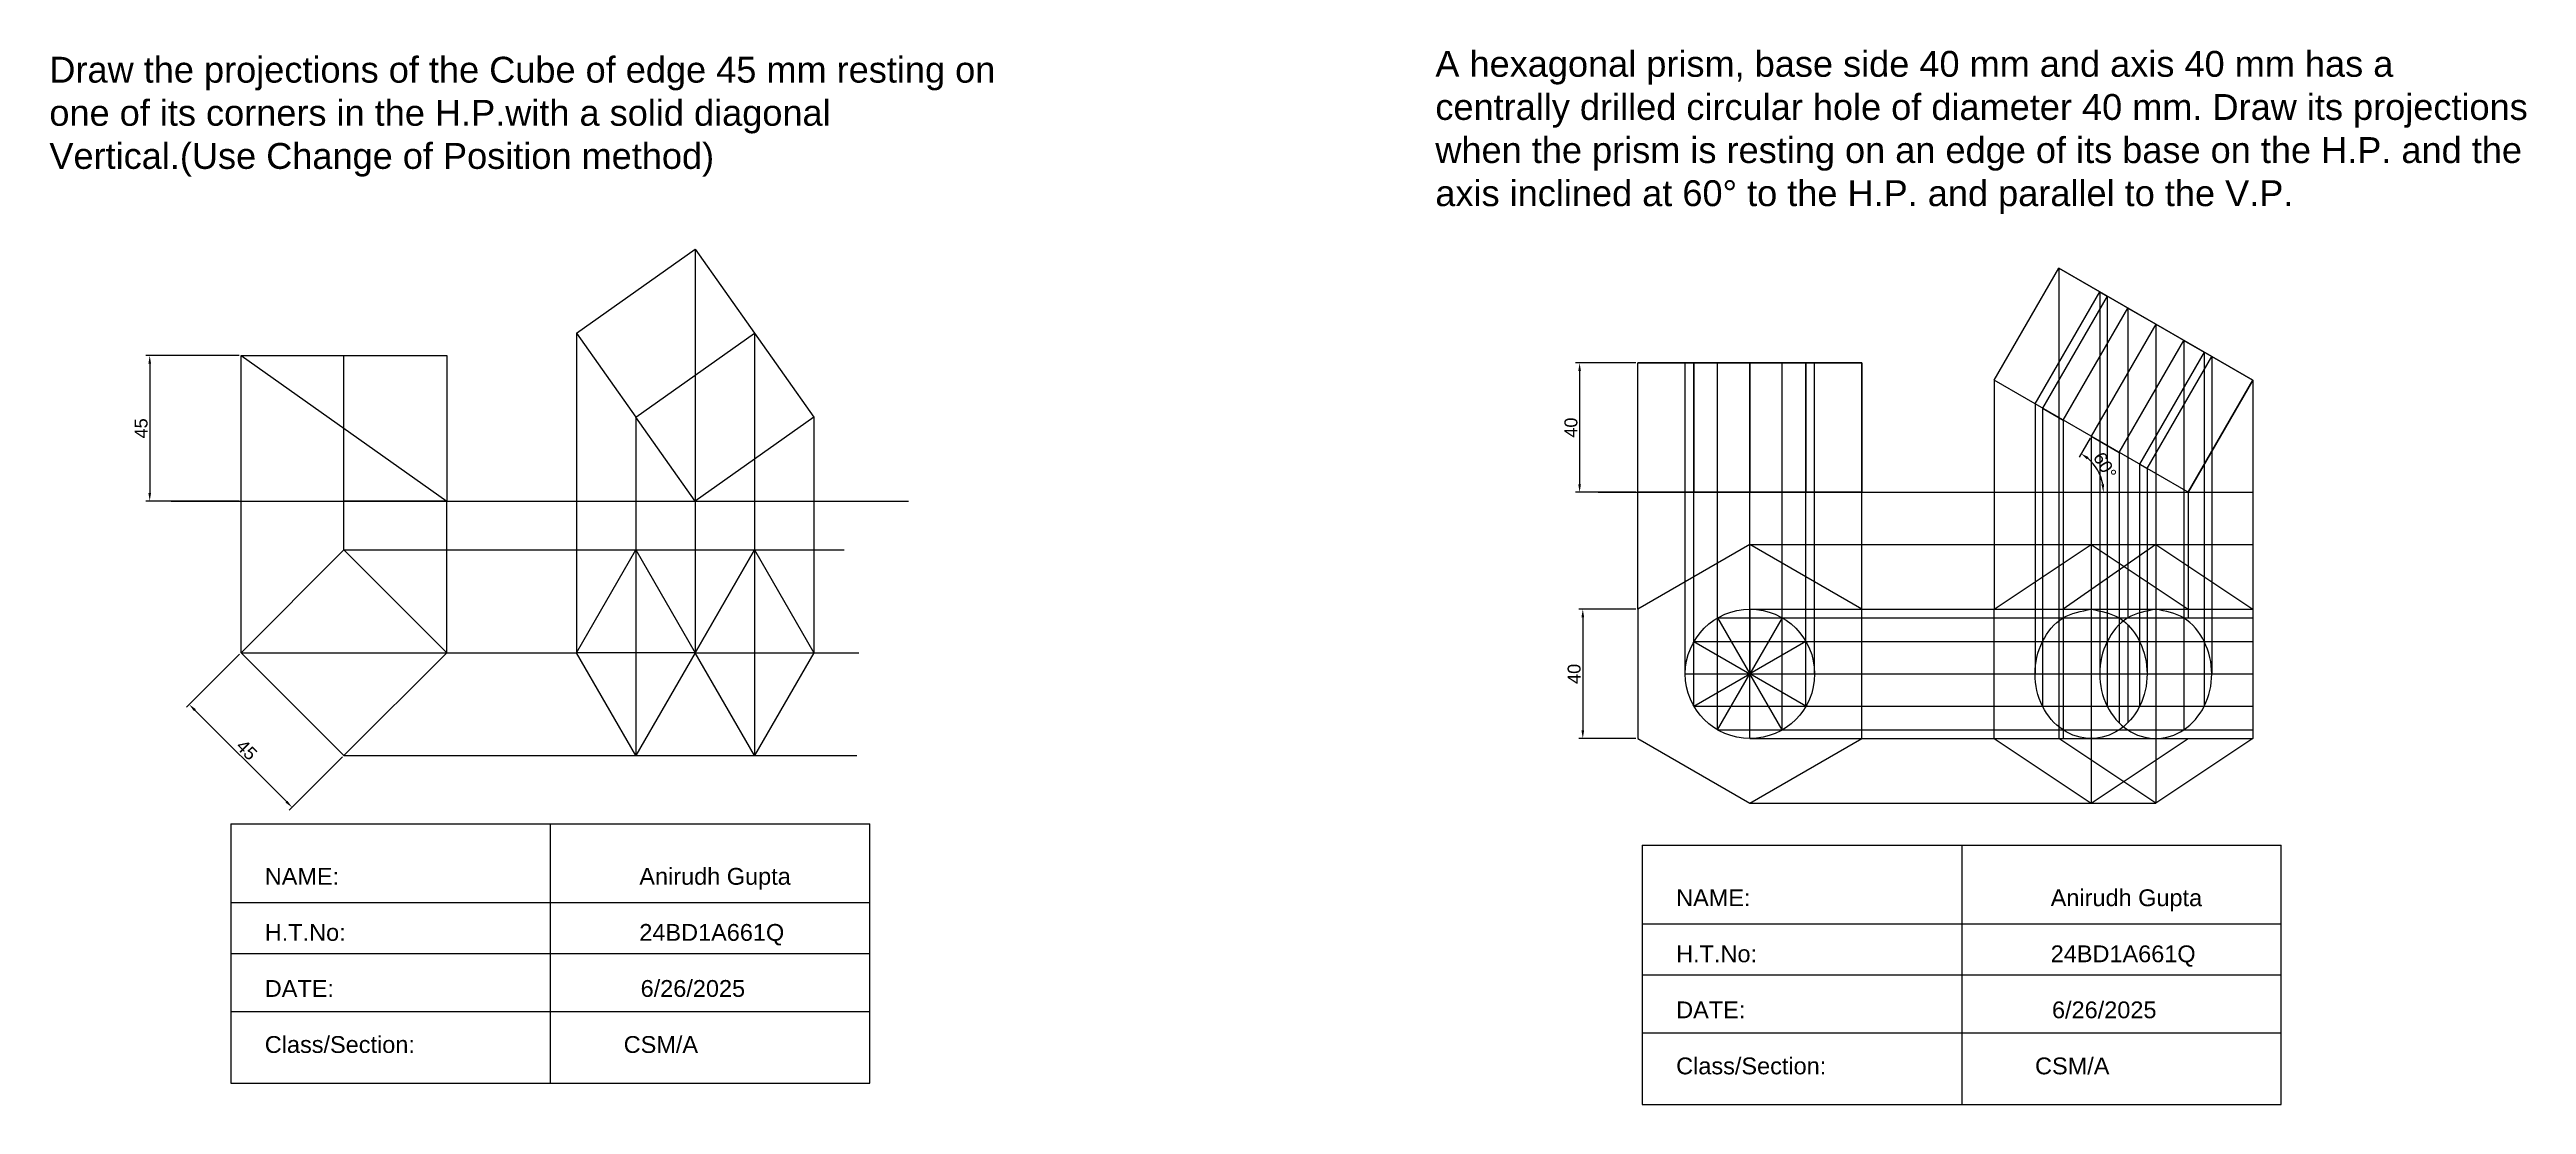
# Model space of a CAD drawing. Header units: millimetres. Extents: x 101 to 4033, y 95 to 509.
# Drawn here: x 3267 to 4033, y 170 to 496 of the extents above; entities that cross this region are included whole.
import ezdxf

# ---------------------------------------------------------------- set-up
doc = ezdxf.new("R2010")
doc.units = ezdxf.units.MM
doc.header["$MEASUREMENT"] = 0
doc.styles.get("Standard").update_dxf_attribs({"font": 'arial.ttf'})
doc.dimstyles.new('ISO-25', dxfattribs={"dimtxt": 4, "dimasz": 2.5, "dimexe": 1.25, "dimexo": 0.625, "dimtad": 1, "dimdec": 0, "dimtxsty": 'Standard', "dimcen": 2.5, "dimclrd": 1, "dimclre": 4, "dimadec": 0, "dimazin": 0, "dimtfac": 1, "dimtdec": 0, "dimtmove": 0, "dimatfit": 3, "dimfxl": 1, "dimarcsym": 0})

msp = doc.modelspace()

# ---------------------------------------------------------------- texts
at = {"attachment_point": 1}
for s, width, heights, insert, char_height in [('Draw the projections of the Cube of edge 45 mm resting on one of its corners in the H.P.with a solid diagonal Vertical.(Use Change of Position method)', 295.4176, [0], (3267.14, 493.95), 8), ('A hexagonal prism, base side 40 mm and axis 40 mm has a centrally drilled circular hole of diameter 40 mm. Draw its projections when the prism is resting on an edge of its base on the H.P. and the axis inclined at 60° to the H.P. and parallel to the V.P. ', 339.7177, [51.42], (3695.79, 495.76), 8), ('NAME:                                              Anirudh Gupta\\P\\PH.T.No:                                             24BD1A661Q\\P\\PDATE:                                               6/26/2025\\P\\PClass/Section:                                CSM/A', 175.8995, [0], (3333.76, 243.06), 5.2), ('NAME:                                              Anirudh Gupta\\P\\PH.T.No:                                             24BD1A661Q\\P\\PDATE:                                               6/26/2025\\P\\PClass/Section:                                CSM/A', 175.8995, [0], (3770.26, 236.44), 5.2)]:
    msp.add_mtext_dynamic_manual_height_columns(s, width=width, gutter_width=12.5, heights=heights, dxfattribs=dict(at, insert=insert, char_height=char_height))

# ---------------------------------------------------------------- blocks, each defined once
blk = doc.blocks.new('*D66')
at = {"color": 4, "lineweight": -2, "transparency": 16777216}
for p, q in [((3325.98, 309.2), (3309.51, 292.74)), ((3357.8, 277.38), (3341.33, 260.92))]:
    blk.add_line(p, q, dxfattribs=at)
at = {"color": 1, "lineweight": -2, "transparency": 16777216}
blk.add_line((3312.17, 291.85), (3340.45, 263.57), dxfattribs=at)
at = {"color": 1, "transparency": 16777216}
for points in [[(3312.46, 292.15), (3311.87, 291.56), (3310.4, 293.62)], [(3340.74, 263.86), (3340.16, 263.27), (3342.22, 261.8)]]:
    blk.add_solid(points, dxfattribs=at)
at = {"layer": 'Defpoints', "color": 0, "transparency": 16777216}
for p in [(3326.42, 309.64), (3358.24, 277.82), (3342.22, 261.8)]:
    blk.add_point(p, dxfattribs=at)
at = {"color": 0, "transparency": 16777216, "insert": (3328.19, 279.59), "char_height": 4, "attachment_point": 5, "rotation": 315}
blk.add_mtext('45', dxfattribs=at)
blk = doc.blocks.new('*D67')
at = {"color": 4, "lineweight": -2, "transparency": 16777216}
for p, q in [((3325.79, 401.52), (3296.93, 401.52)), ((3325.79, 356.52), (3296.93, 356.52))]:
    blk.add_line(p, q, dxfattribs=at)
at = {"color": 1, "lineweight": -2, "transparency": 16777216}
blk.add_line((3298.18, 399.02), (3298.18, 359.02), dxfattribs=at)
at = {"color": 1, "transparency": 16777216}
for points in [[(3297.76, 399.02), (3298.59, 399.02), (3298.18, 401.52)], [(3297.76, 359.02), (3298.59, 359.02), (3298.18, 356.52)]]:
    blk.add_solid(points, dxfattribs=at)
at = {"layer": 'Defpoints', "color": 0, "transparency": 16777216}
for p in [(3326.42, 401.52), (3298.18, 356.52), (3326.42, 356.52)]:
    blk.add_point(p, dxfattribs=at)
at = {"color": 0, "transparency": 16777216, "insert": (3295.52, 379.02), "char_height": 4, "attachment_point": 5, "rotation": 90}
blk.add_mtext('45', dxfattribs=at)
blk = doc.blocks.new('*D68')
at = {"color": 4, "lineweight": -2, "transparency": 16777216}
for p, q in [((3757.82, 399.25), (3739.15, 399.25)), ((3757.82, 359.25), (3739.15, 359.25))]:
    blk.add_line(p, q, dxfattribs=at)
at = {"color": 1, "lineweight": -2, "transparency": 16777216}
blk.add_line((3740.4, 396.75), (3740.4, 361.75), dxfattribs=at)
at = {"color": 1, "transparency": 16777216}
for points in [[(3739.99, 396.75), (3740.82, 396.75), (3740.4, 399.25)], [(3739.99, 361.75), (3740.82, 361.75), (3740.4, 359.25)]]:
    blk.add_solid(points, dxfattribs=at)
at = {"layer": 'Defpoints', "color": 0, "transparency": 16777216}
for p in [(3758.45, 399.25), (3740.4, 359.25), (3758.45, 359.25)]:
    blk.add_point(p, dxfattribs=at)
at = {"color": 0, "transparency": 16777216, "insert": (3737.74, 379.25), "char_height": 4, "attachment_point": 5, "rotation": 90}
blk.add_mtext('40', dxfattribs=at)
blk = doc.blocks.new('*D69')
at = {"color": 4, "lineweight": -2, "transparency": 16777216}
blk.add_line((3898.27, 376.03), (3894.87, 370.14), dxfattribs=at)
at = {"color": 1, "lineweight": -2, "transparency": 16777216}
blk.add_arc((3888.58, 359.25), 13.83, 10.37271, 49.62729, dxfattribs=at)
at = {"color": 1, "transparency": 16777216}
for points in [[(3897.3, 369.44), (3897.78, 370.13), (3895.5, 371.23)], [(3902.6, 361.78), (3901.77, 361.7), (3902.41, 359.25)]]:
    blk.add_solid(points, dxfattribs=at)
at = {"layer": 'Defpoints', "color": 0, "transparency": 16777216}
for p in [(3918.58, 411.21), (3898.58, 376.57), (3901.58, 363.98), (3746.15, 359.25), (3948.58, 359.25)]:
    blk.add_point(p, dxfattribs=at)
at = {"color": 0, "transparency": 16777216, "insert": (3902.87, 367.5), "char_height": 4, "attachment_point": 5, "rotation": 300}
blk.add_mtext('60°', dxfattribs=at)
blk = doc.blocks.new('*D70')
at = {"color": 4, "lineweight": -2, "transparency": 16777216}
for p, q in [((3757.82, 323.08), (3740.14, 323.08)), ((3757.82, 283.08), (3740.14, 283.08))]:
    blk.add_line(p, q, dxfattribs=at)
at = {"color": 1, "lineweight": -2, "transparency": 16777216}
blk.add_line((3741.39, 320.58), (3741.39, 285.58), dxfattribs=at)
at = {"color": 1, "transparency": 16777216}
for points in [[(3740.97, 320.58), (3741.81, 320.58), (3741.39, 323.08)], [(3740.97, 285.58), (3741.81, 285.58), (3741.39, 283.08)]]:
    blk.add_solid(points, dxfattribs=at)
at = {"layer": 'Defpoints', "color": 0, "transparency": 16777216}
for p in [(3758.45, 323.08), (3741.39, 283.08), (3758.45, 283.08)]:
    blk.add_point(p, dxfattribs=at)
at = {"color": 0, "transparency": 16777216, "insert": (3738.72, 303.08), "char_height": 4, "attachment_point": 5, "rotation": 90}
blk.add_mtext('40', dxfattribs=at)

# ---------------------------------------------------------------- dimensions: what is measured, and where the dimension line sits
dim = msp.add_angular_dim_2l(base=(3901.58, 363.98), line1=((3746.15, 359.25), (3948.58, 359.25)), line2=((3918.58, 411.21), (3898.58, 376.57)), dimstyle='ISO-25', override={"dimscale": 0})
dim.commit()
dim.dimension.update_dxf_attribs({"geometry": '*D69', "text_midpoint": (3902.87, 367.5)})
for base, p1, p2, picture, middle in [((3298.18, 356.52), (3326.42, 401.52), (3326.42, 356.52), '*D67', (3295.52, 379.02)), ((3740.4, 359.25), (3758.45, 399.25), (3758.45, 359.25), '*D68', (3737.74, 379.25)), ((3741.39, 283.08), (3758.45, 323.08), (3758.45, 283.08), '*D70', (3738.72, 303.08))]:
    dim = msp.add_linear_dim(base=base, p1=p1, p2=p2, angle=90, dimstyle='ISO-25')
    dim.commit()
    dim.dimension.update_dxf_attribs({"geometry": picture, "text_midpoint": middle})
dim = msp.add_aligned_dim(p1=(3326.42, 309.64), p2=(3358.24, 277.82), distance=-22.66, dimstyle='ISO-25')
dim.commit()
dim.dimension.update_dxf_attribs({"geometry": '*D66', "text_midpoint": (3328.19, 279.59)})

# ---------------------------------------------------------------- linework, layer by layer
for p, q in [((3430.14, 408.51), (3466.91, 434.46)), ((3466.91, 434.46), (3503.61, 382.47)), ((3466.91, 434.46), (3466.91, 309.64)), ((3868.58, 393.89), (3888.58, 428.53)), ((3868.58, 393.89), (3888.58, 428.53)), ((3948.58, 393.89), (3888.58, 428.53)), ((3888.58, 428.53), (3948.58, 393.89)), ((3888.58, 428.53), (3888.58, 323.08)), ((3881.26, 386.57), (3901.26, 421.21)), ((3903.58, 419.87), (3883.58, 385.23)), ((3889.92, 381.57), (3909.92, 416.21)), ((3901.26, 421.21), (3903.58, 419.87)), ((3901.26, 421.21), (3901.26, 303.08)), ((3903.58, 419.87), (3903.58, 293.08)), ((3909.92, 416.21), (3918.58, 411.21)), ((3909.92, 416.21), (3909.92, 320.4)), ((3430.14, 408.51), (3430.14, 408.51)), ((3430.14, 408.51), (3448.5, 382.51)), ((3430.14, 408.51), (3430.14, 356.52)), ((3448.5, 382.51), (3485.26, 408.46)), ((3485.26, 408.46), (3485.26, 277.82)), ((3918.58, 411.21), (3898.58, 376.57)), ((3907.24, 371.57), (3927.24, 406.21)), ((3918.58, 411.21), (3918.58, 263.08)), ((3927.24, 406.21), (3933.58, 402.55)), ((3927.24, 406.21), (3927.24, 285.76)), ((3326.42, 356.52), (3326.42, 401.52)), ((3326.42, 401.52), (3390.06, 401.52)), ((3326.42, 401.52), (3390.06, 356.52)), ((3358.24, 356.52), (3358.24, 401.52)), ((3390.06, 401.52), (3390.06, 356.52)), ((3758.45, 359.25), (3758.45, 399.25)), ((3827.73, 399.25), (3758.45, 399.25)), ((3758.45, 359.25), (3758.45, 399.25)), ((3758.45, 399.25), (3827.73, 399.25)), ((3773.09, 303.08), (3773.09, 399.25)), ((3773.09, 359.25), (3773.09, 399.25)), ((3773.09, 399.25), (3775.77, 399.25)), ((3775.77, 293.08), (3775.77, 399.25)), ((3775.77, 399.25), (3775.77, 359.25)), ((3783.09, 320.4), (3783.09, 399.25)), ((3783.09, 359.25), (3783.09, 399.25)), ((3783.09, 399.25), (3793.09, 399.25)), ((3793.09, 303.08), (3793.09, 399.25)), ((3793.09, 399.25), (3793.09, 359.25)), ((3803.09, 285.76), (3803.09, 399.25)), ((3803.09, 359.25), (3803.09, 399.25)), ((3803.09, 399.25), (3810.41, 399.25)), ((3810.41, 293.08), (3810.41, 399.25)), ((3810.41, 399.25), (3810.41, 359.25)), ((3813.09, 303.08), (3813.09, 399.25)), ((3813.09, 359.25), (3813.09, 399.25)), ((3813.09, 399.25), (3827.73, 399.25)), ((3827.73, 359.25), (3827.73, 399.25)), ((3827.73, 399.25), (3827.73, 359.25)), ((3933.58, 402.55), (3913.58, 367.91)), ((3915.9, 366.57), (3935.9, 401.21)), ((3933.58, 402.55), (3933.58, 293.08)), ((3935.9, 401.21), (3948.58, 393.89)), ((3935.9, 401.21), (3935.9, 303.08)), ((3928.58, 359.25), (3868.58, 393.89)), ((3868.58, 393.89), (3868.58, 323.08)), ((3928.58, 359.25), (3948.58, 393.89)), ((3948.58, 393.89), (3928.58, 359.25)), ((3948.58, 393.89), (3948.58, 323.08)), ((3881.26, 386.57), (3881.26, 303.08)), ((3883.58, 385.23), (3889.92, 381.57)), ((3883.58, 385.23), (3883.58, 293.08)), ((3466.85, 356.52), (3448.5, 382.51)), ((3448.5, 382.51), (3448.5, 356.52)), ((3503.61, 382.47), (3466.85, 356.52)), ((3503.61, 382.47), (3503.61, 309.64)), ((3889.92, 381.57), (3889.92, 283.08)), ((3898.58, 376.57), (3907.24, 371.57)), ((3898.58, 376.57), (3898.58, 263.08)), ((3907.24, 371.57), (3907.24, 287.95)), ((3913.58, 367.91), (3915.9, 366.57)), ((3913.58, 367.91), (3913.58, 293.08)), ((3915.9, 366.57), (3915.9, 303.07)), ((3304.79, 356.52), (3532.88, 356.52)), ((3326.42, 309.64), (3326.42, 356.52)), ((3326.42, 356.52), (3326.42, 356.52)), ((3326.42, 356.52), (3358.24, 356.52)), ((3358.24, 341.46), (3358.24, 356.52)), ((3390.06, 356.52), (3358.24, 356.52)), ((3390.06, 309.64), (3390.06, 356.52)), ((3430.14, 356.52), (3430.14, 309.64)), ((3448.5, 356.52), (3448.5, 277.82)), ((3466.85, 356.52), (3466.85, 309.64)), ((3746.15, 359.25), (3948.58, 359.25)), ((3758.45, 323.08), (3758.45, 359.25)), ((3827.73, 359.25), (3758.45, 359.25)), ((3775.77, 359.25), (3783.09, 359.25)), ((3793.09, 359.25), (3803.09, 359.25)), ((3810.41, 359.25), (3813.09, 359.25)), ((3827.73, 323.08), (3827.73, 359.25)), ((3928.58, 359.25), (3928.58, 320.4)), ((3326.42, 309.64), (3358.24, 341.46)), ((3358.24, 341.46), (3390.06, 309.64)), ((3358.24, 341.46), (3448.5, 341.46)), ((3448.5, 341.46), (3466.85, 309.64)), ((3485.26, 341.46), (3512.93, 341.46)), ((3793.09, 343.08), (3898.58, 343.08)), ((3898.58, 343.08), (3928.58, 323.08)), ((3918.58, 343.08), (3948.58, 343.08)), ((3793.09, 323.08), (3793.09, 303.08)), ((3793.09, 323.08), (3868.58, 323.08)), ((3888.58, 323.08), (3948.58, 323.08)), ((3783.09, 320.4), (3793.09, 303.08)), ((3783.09, 285.76), (3783.09, 320.4)), ((3783.09, 320.4), (3948.58, 320.4)), ((3803.09, 320.4), (3793.09, 303.08)), ((3909.92, 318.28), (3909.92, 287.95)), ((3358.24, 277.82), (3326.42, 309.64)), ((3326.42, 309.64), (3430.14, 309.64)), ((3390.06, 309.64), (3358.24, 277.82)), ((3466.85, 309.64), (3448.5, 277.82)), ((3466.85, 309.64), (3517.53, 309.64)), ((3775.77, 313.08), (3793.09, 303.08)), ((3775.77, 313.08), (3948.58, 313.08)), ((3810.41, 313.08), (3793.09, 303.08)), ((3773.09, 303.08), (3793.09, 303.08)), ((3775.77, 293.08), (3793.09, 303.08)), ((3783.09, 285.76), (3793.09, 303.08)), ((3793.09, 283.08), (3793.09, 303.08)), ((3803.09, 285.76), (3793.09, 303.08)), ((3810.41, 293.08), (3793.09, 303.08)), ((3793.09, 303.08), (3813.09, 303.08)), ((3813.09, 303.08), (3948.58, 303.08)), ((3775.77, 293.08), (3948.58, 293.08)), ((3783.09, 285.76), (3948.58, 285.76)), ((3358.24, 277.82), (3448.5, 277.82)), ((3485.26, 277.82), (3516.87, 277.82)), ((3793.09, 283.08), (3868.58, 283.08)), ((3888.58, 283.08), (3948.58, 283.08)), ((3898.58, 263.08), (3928.58, 283.08)), ((3793.09, 263.08), (3898.58, 263.08)), ((3323.23, 256.71), (3323.23, 176.52)), ((3323.23, 256.71), (3520.9, 256.71)), ((3422.07, 256.71), (3422.07, 176.52)), ((3520.9, 176.52), (3520.9, 256.71)), ((3759.73, 250.09), (3759.73, 169.91)), ((3759.73, 250.09), (3957.4, 250.09)), ((3858.57, 250.09), (3858.57, 169.91)), ((3957.4, 169.91), (3957.4, 250.09)), ((3323.23, 232.35), (3520.9, 232.35)), ((3759.73, 225.74), (3957.4, 225.74)), ((3323.23, 216.62), (3520.9, 216.62)), ((3759.73, 210), (3957.4, 210)), ((3323.23, 198.63), (3520.9, 198.63)), ((3759.73, 192.01), (3957.4, 192.01)), ((3323.23, 176.52), (3520.9, 176.52)), ((3759.73, 169.91), (3957.4, 169.91))]:
    msp.add_line(p, q)
at = {"color": 40, "true_color": 0xf8d731}
for p, q in [((3430.14, 309.64), (3448.5, 341.46)), ((3430.14, 309.64), (3448.5, 341.46)), ((3448.5, 341.46), (3485.26, 341.46)), ((3466.85, 309.64), (3485.26, 341.46)), ((3485.26, 341.46), (3466.85, 309.64)), ((3485.26, 341.46), (3503.61, 309.64)), ((3868.58, 323.08), (3898.58, 343.08)), ((3918.58, 343.08), (3889.92, 323.08)), ((3898.58, 343.08), (3918.58, 343.08)), ((3918.58, 343.08), (3948.58, 323.08)), ((3868.58, 283.08), (3868.58, 323.08)), ((3868.58, 323.08), (3888.58, 323.08)), ((3888.58, 323.08), (3888.58, 283.08)), ((3948.58, 323.08), (3948.58, 283.08)), ((3448.5, 277.82), (3430.14, 309.64)), ((3466.85, 309.64), (3430.14, 309.64)), ((3485.26, 277.82), (3466.85, 309.64)), ((3485.26, 277.82), (3466.85, 309.64)), ((3503.61, 309.64), (3485.26, 277.82)), ((3448.5, 277.82), (3485.26, 277.82)), ((3868.58, 283.08), (3898.58, 263.08)), ((3868.58, 283.08), (3889.92, 283.08)), ((3918.58, 263.08), (3888.58, 283.08)), ((3948.58, 283.08), (3918.58, 263.08)), ((3898.58, 263.08), (3918.58, 263.08))]:
    msp.add_line(p, q, dxfattribs=at)
msp.add_lwpolyline([(3827.73, 323.08), (3793.09, 343.08), (3758.45, 323.08), (3758.45, 283.08), (3793.09, 263.08), (3827.73, 283.08)], close=True)
msp.add_circle((3793.09, 303.08), 20)
at = {"color": 7, "true_color": 0xffffff}
for points, knots in [([(3908.58, 286.74), (3908.15, 286.39), (3905.25, 284.25), (3898.58, 282.08), (3889.21, 285.13), (3882.76, 292.91), (3880.49, 303.1), (3882.76, 313.16), (3889.21, 321.31), (3895.53, 322.5), (3898.58, 323.08)], [47.31895, 47.31895, 47.31895, 47.31895, 48.96496, 58.030261, 67.095562, 76.779684, 87.045391, 97.311099, 106.995221, 116.060522, 116.060522, 116.060522, 116.060522]), ([(3898.58, 323.08), (3901.64, 322.5), (3905.25, 321.82), (3908.15, 319.81), (3908.58, 319.47)], [0, 0, 0, 0, 9.065301, 10.711312, 10.711312, 10.711312, 10.711312]), ([(3913.58, 313.08), (3913.58, 313.08), (3913.58, 313.08), (3913.58, 313.08), (3913.58, 313.08)], [18.74942210782, 18.74942210782, 18.74942210782, 18.74942210782, 18.749422629993, 18.749423162699, 18.749423162699, 18.749423162699, 18.749423162699]), ([(3913.99, 293.95), (3913.86, 293.65), (3913.73, 293.36), (3913.58, 293.08), (3913.58, 293.08)], [38.33034, 38.33034, 38.33034, 38.33034, 39.2808383, 39.2808389, 39.2808389, 39.2808389, 39.2808389])]:
    msp.add_open_spline(points, degree=3, knots=knots, dxfattribs=at)
at = {"color": 40, "true_color": 0xf8d731}
msp.add_spline([(3918.58, 323.08), (3927.24, 320.4), (3933.58, 313.08), (3935.9, 303.08), (3933.58, 293.08), (3927.24, 285.76), (3918.58, 283.08), (3909.92, 285.76), (3903.58, 293.08), (3901.26, 303.08), (3903.58, 313.08), (3909.92, 320.4), (3918.58, 323.08)], degree=3, dxfattribs=at)
for points in [[(3889.92, 320.4), (3889.92, 320.4), (3889.92, 320.4), (3889.92, 320.4)], [(3898.59, 283.08), (3898.59, 283.08), (3898.59, 283.08), (3898.58, 283.08)]]:
    msp.add_open_spline(points, degree=3)
for points, knots in [([(3907.24, 320.4), (3907.24, 320.4), (3907.24, 320.4), (3907.24, 320.4), (3907.24, 320.4)], [9.065298970516, 9.065298970516, 9.065298970516, 9.065298970516, 9.065300710537, 9.065301151496, 9.065301151496, 9.065301151496, 9.065301151496]), ([(3889.92, 285.76), (3889.92, 285.76), (3889.92, 285.76), (3889.92, 285.76), (3889.92, 285.76)], [67.095561236166, 67.095561236166, 67.095561236166, 67.095561236166, 67.095561677124, 67.095563253802, 67.095563253802, 67.095563253802, 67.095563253802])]:
    msp.add_open_spline(points, degree=3, knots=knots)
msp.add_open_spline([(3908.58, 319.47), (3910.68, 317.83), (3914.53, 312.61), (3916.68, 303.1), (3914.53, 293.46), (3910.68, 288.45), (3908.58, 286.74)], degree=3, knots=[10.711311, 10.711311, 10.711311, 10.711311, 18.749423, 29.01513, 39.280838, 47.318948, 47.318948, 47.318948, 47.318948], dxfattribs=at)
at = {"color": 7, "true_color": 0xffffff}
msp.add_open_spline([(3915.9, 303.08), (3915.9, 303.07), (3915.9, 303.07), (3915.9, 303.07)], degree=3, dxfattribs=at)
msp.add_point((3793.09, 303.08))

msp.set_redraw_order([(e.dxf.handle, doc.entitydb.next_handle()) for e in msp.query("TEXT MTEXT ATTDEF DIMENSION ARC_DIMENSION")])  # texts and dimensions are drawn at this point

doc.saveas('drawing.dxf')
